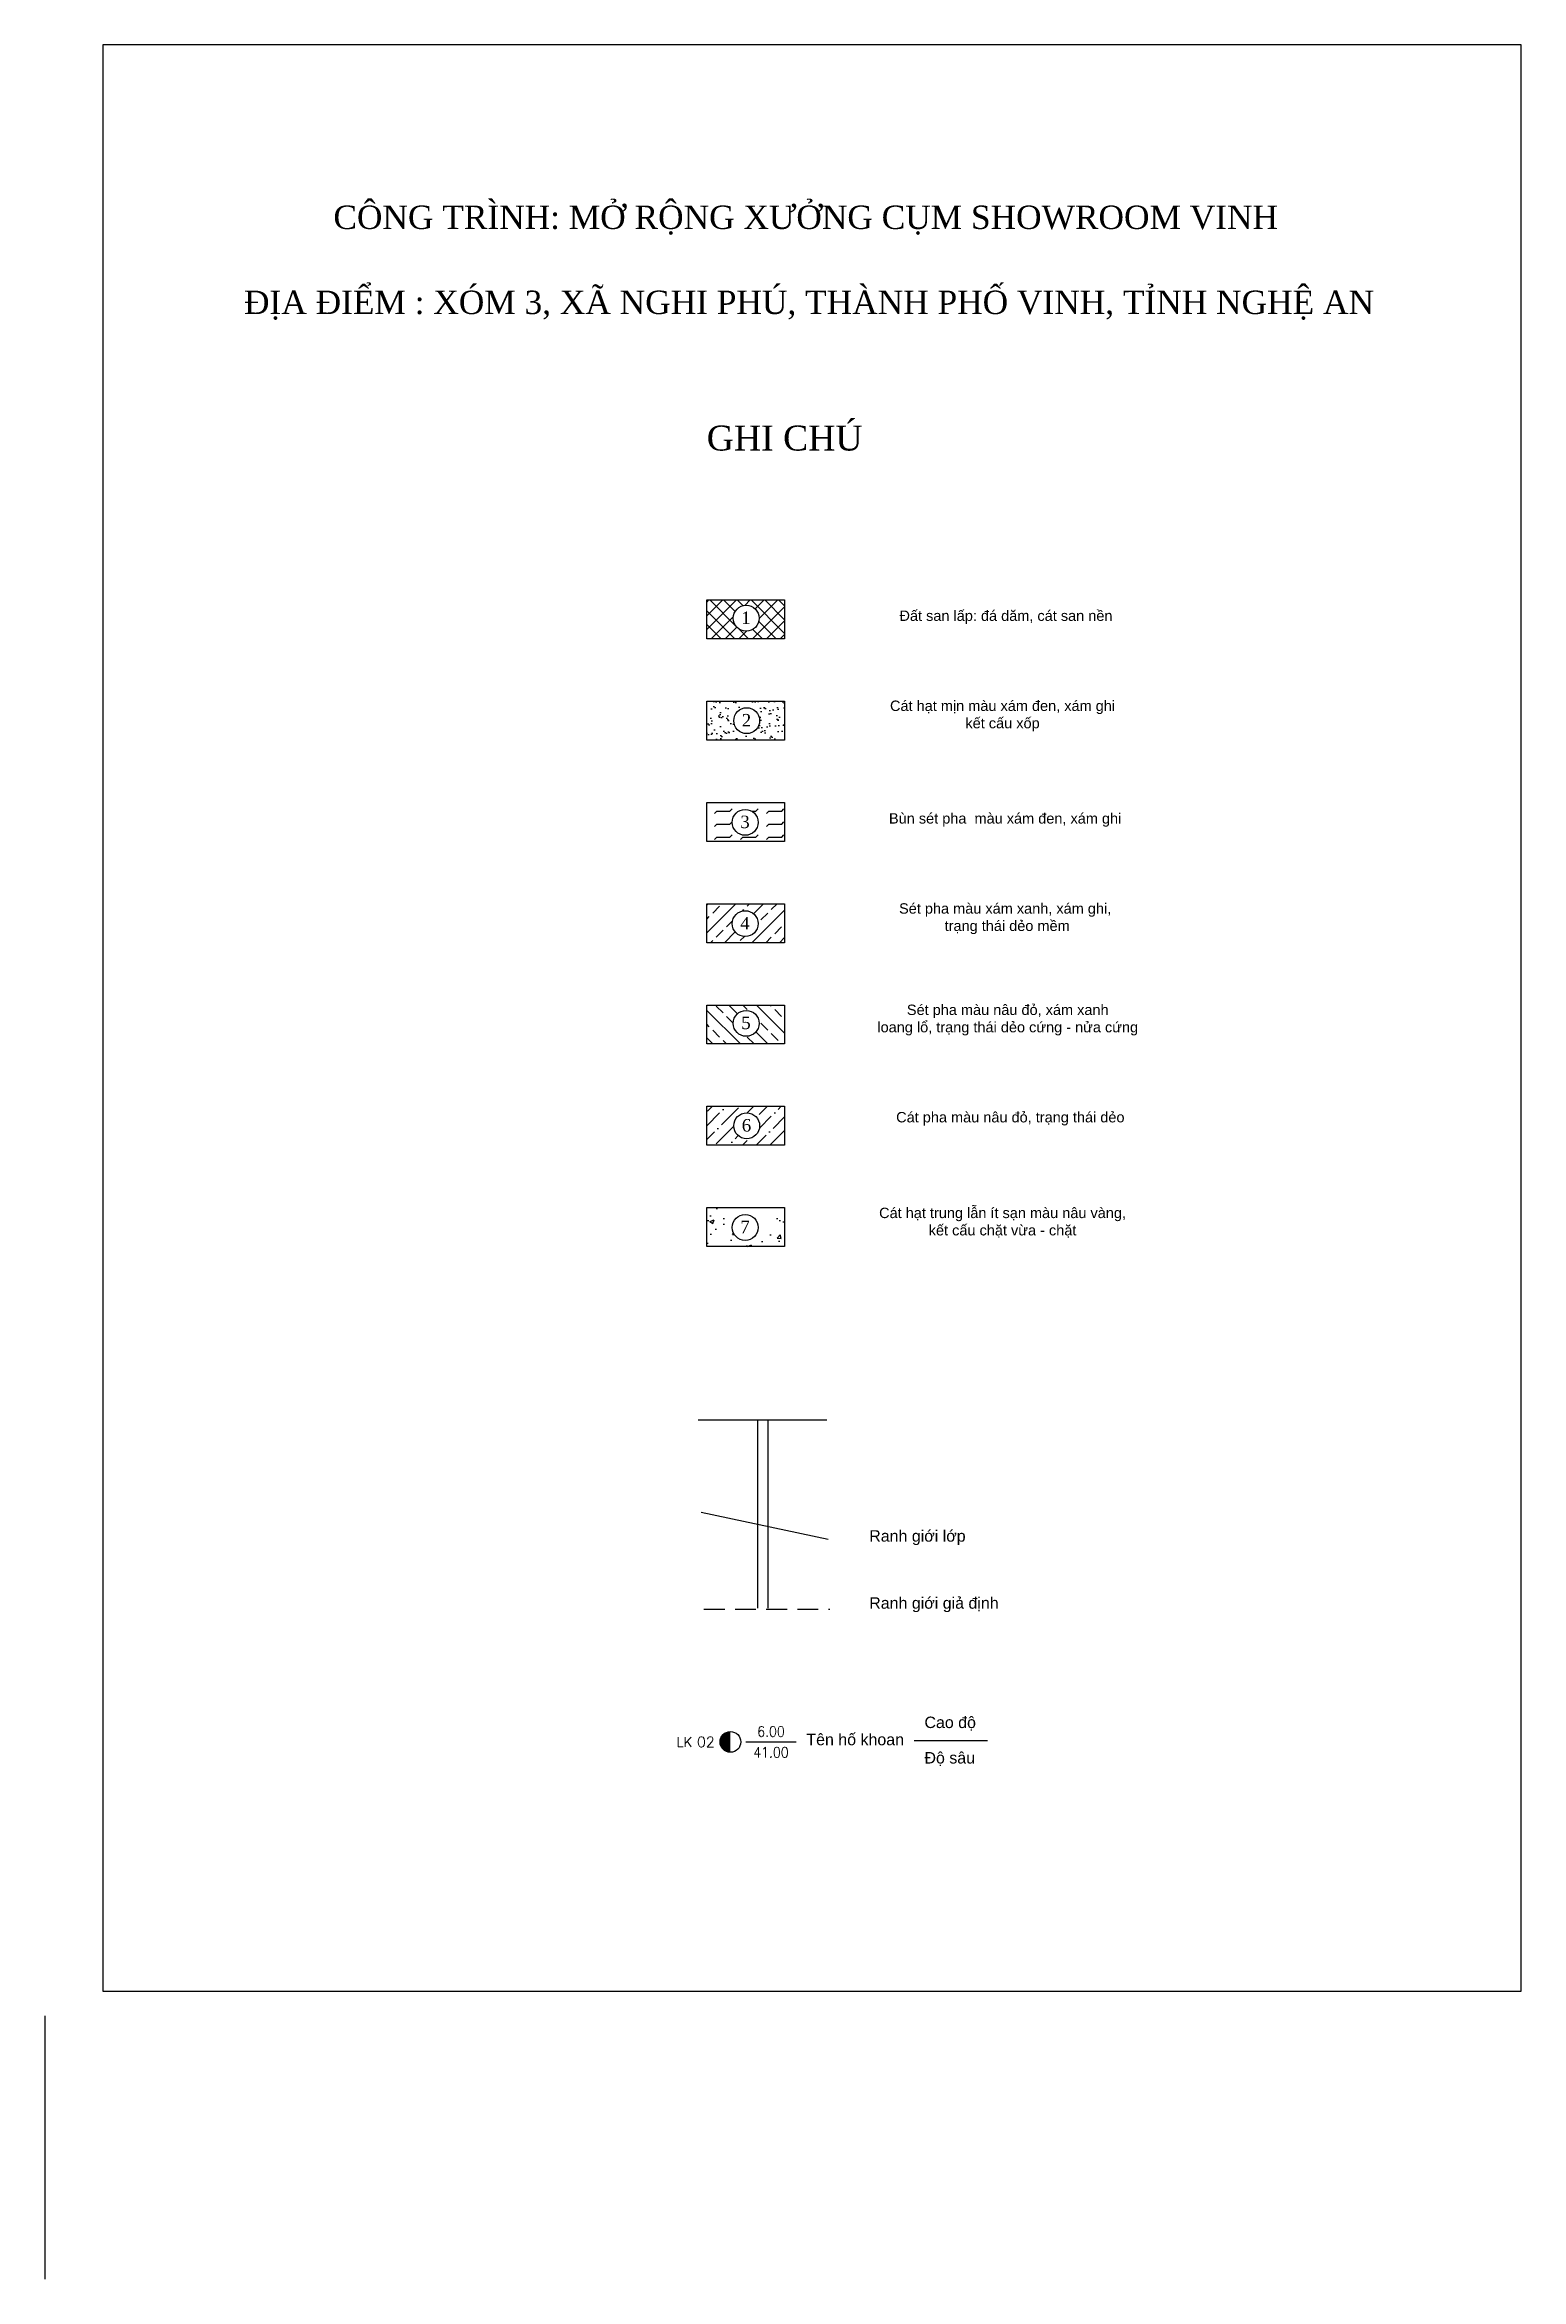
# Model space of a CAD drawing. Extents: x 66 to 2538, y 607 to 1038.
# Drawn here: x 65.7 to 349.9, y 607.5 to 1037.5 of the extents above; entities that cross this region are included whole.
import ezdxf
from ezdxf.enums import TextEntityAlignment as Align

# ---------------------------------------------------------------- set-up
doc = ezdxf.new("R2010")
doc.units = 0
doc.header["$LTSCALE"] = 8
doc.header["$MEASUREMENT"] = 0
doc.linetypes.add('DASHED', pattern=[0.75, 0.5, -0.25])
doc.layers.get('0').update_dxf_attribs({"linetype": 'CONTINUOUS'})
doc.layers.get('DEFPOINTS').update_dxf_attribs({"linetype": 'CONTINUOUS'})
for name, color, linetype in [('DUONG', 240, 'CONTINUOUS'), ('TEXT', 1, 'CONTINUOUS'), ('TEXTTENCOC', 5, 'CONTINUOUS')]:
    doc.layers.add(name, color=color, linetype=linetype)
doc.styles.add('ROMANS', font='romans.shx', dxfattribs={"width": 0.88, "height": 2})
doc.styles.get("Standard").update_dxf_attribs({"font": 'VNARIAL.ttf'})
doc.styles.add('TENCOC', font='vnromanc.shx')
doc.styles.add('VNARIAL', font='VNARIAL.ttf', dxfattribs={"height": 1.6})
doc.styles.add('VNTIMEH', font='VHTIME.ttf', dxfattribs={"height": 5})
doc.dimstyles.get("Standard").update_dxf_attribs({"dimtxt": 1.6, "dimasz": 0, "dimexe": 0.18, "dimexo": 0.0625, "dimgap": 0, "dimtad": 0, "dimtih": 1, "dimtoh": 1, "dimlfac": 0.1, "dimzin": 0, "dimdsep": 46, "dimtxsty": 'Standard', "dimblk1": 'NONE', "dimblk2": 'NONE', "dimsah": 1, "dimcen": 0, "dimse1": 1, "dimse2": 1, "dimsd1": 1, "dimsd2": 1, "dimclrd": 8, "dimclre": 8, "dimclrt": 6, "dimadec": 0, "dimazin": 0, "dimtfac": 1, "dimtdec": 4, "dimtofl": 0, "dimtmove": 0, "dimatfit": 3, "dimldrblk": 'NONE', "dimfxl": 1, "dimtolj": 1, "dimtzin": 0, "dimarcsym": 0})

msp = doc.modelspace()

# ---------------------------------------------------------------- texts
at = {"color": 2, "style": 'VNTIMEH'}
msp.add_text(' c«ng tr×nh: më réng x\xadëng côm showroom vinh', height=4.5, dxfattribs=at).set_placement((119.52, 1000.689), align=Align.BOTTOM_LEFT)
for s, height, p in [('§Þa ®iÓm : xãm 3, x· nghi phó, thµnh phè vinh, tØnh nghÖ an', 4.5, (212.761, 987.926)), ('ghi chó', 4.8, (208.077, 961.805)), ('1', 2.4, (200.63, 927.225)), ('2', 2.4, (200.726, 907.516)), ('3', 2.4, (200.439, 887.949)), ('4', 2.4, (200.439, 868.461)), ('5', 2.4, (200.63, 849.273)), ('6', 2.4, (200.726, 829.564)), ('7', 2.4, (200.439, 809.997))]:
    msp.add_text(s, height=height, dxfattribs=at).set_placement(p, align=Align.MIDDLE_CENTER)
at = {"layer": 'TEXT', "color": 1, "style": 'VNARIAL'}
for s, p in [('Ranh giíi líp', (224.352, 748.786)), ('Ranh giíi gi¶ ®Þnh', (224.352, 735.882)), ('Cao ®é', (234.98, 712.917)), ('Tªn hè khoan', (212.252, 709.612)), ('§é s©u', (234.98, 706.094))]:
    msp.add_text(s, height=2.2, dxfattribs=at).set_placement(p, align=Align.BOTTOM_LEFT)

# ---------------------------------------------------------------- blocks, each defined once
blk = doc.blocks.new('LK')
blk.add_hatch(color=1).paths.add_polyline_path([(0, 2, 0.414214), (-2, 0, 0.414214), (0, -2)])
at = {"color": 6}
blk.add_line((2.98, 0), (12.63, 0), dxfattribs=at)
blk.add_circle((0, 0), 2, dxfattribs=at)
at = {"color": 2, "style": 'TENCOC'}
blk.add_attdef('LK', text='', height=2, dxfattribs=at).set_placement((-6.45, 0), align=Align.MIDDLE_LEFT)
at = {"color": 6, "style": 'ROMANS', "width": 0.88}
for tag, p in [('CAODO', (7.81, 2)), ('DOSAU', (7.81, -2))]:
    blk.add_attdef(tag, text='', height=2, dxfattribs=at).set_placement(p, align=Align.MIDDLE_CENTER)
at = {"layer": 'TEXTTENCOC', "color": 2, "style": 'TENCOC'}
blk.add_text('LK', height=1.875, dxfattribs=at).set_placement((-7.33, 0), align=Align.MIDDLE_RIGHT)
blk = doc.blocks.new('*D125')
at = {"layer": 'DEFPOINTS', "color": 0}
for p in [(250.84, 944.82), (250.51, 909.82), (250.51, 909.82)]:
    blk.add_point(p, dxfattribs=at)
at = {"color": 6, "insert": (250.67, 927.32), "char_height": 2, "attachment_point": 5}
blk.add_mtext('\\A1;§Êt san lÊp: ®¸ d¨m, c¸t san nÒn', dxfattribs=at)
blk = doc.blocks.new('_NONE')
at = {"color": 0, "linetype": 'ByBlock'}
blk.add_circle((0, 0), 0.25, dxfattribs=at)
blk = doc.blocks.new('*D126')
at = {"layer": 'DEFPOINTS', "color": 0}
for p in [(250.01, 932.32), (250.01, 884.32), (250.01, 884.32)]:
    blk.add_point(p, dxfattribs=at)
at = {"color": 6, "insert": (250.01, 908.32), "char_height": 2, "attachment_point": 5}
blk.add_mtext('\\A1;C¸t h¹t mÞn mµu x¸m ®en, x¸m ghi\\PkÕt cÊu xèp', dxfattribs=at)
blk = doc.blocks.new('*D127')
at = {"layer": 'DEFPOINTS', "color": 0}
for p in [(250.51, 927.32), (250.51, 849.32), (250.51, 849.32)]:
    blk.add_point(p, dxfattribs=at)
at = {"color": 6, "insert": (250.51, 888.32), "char_height": 2, "attachment_point": 5}
blk.add_mtext('\\A1;Bïn sÐt pha  mµu x¸m ®en, x¸m ghi', dxfattribs=at)
blk = doc.blocks.new('*D128')
at = {"layer": 'DEFPOINTS', "color": 0}
for p in [(250.51, 900.32), (250.51, 838.32), (250.51, 838.32)]:
    blk.add_point(p, dxfattribs=at)
at = {"color": 6, "insert": (250.51, 869.32), "char_height": 2, "attachment_point": 5}
blk.add_mtext('\\A1;SÐt pha mµu x¸m xanh, x¸m ghi,\\P tr¹ng th¸i dÎo mÒm', dxfattribs=at)
blk = doc.blocks.new('*D130')
at = {"layer": 'DEFPOINTS', "color": 0}
for p in [(251.01, 862.32), (251.01, 837.31), (251.01, 837.31)]:
    blk.add_point(p, dxfattribs=at)
at = {"color": 6, "insert": (251.01, 849.82), "char_height": 2, "attachment_point": 5}
blk.add_mtext('\\A1;SÐt pha mµu n©u ®á, x¸m xanh \\Ploang læ, tr¹ng th¸i dÎo cøng - nöa cøng', dxfattribs=at)
blk = doc.blocks.new('*D131')
at = {"layer": 'DEFPOINTS', "color": 0}
for p in [(251.51, 849.32), (251.51, 812.32), (251.51, 812.32)]:
    blk.add_point(p, dxfattribs=at)
at = {"color": 6, "insert": (251.51, 830.82), "char_height": 2, "attachment_point": 5}
blk.add_mtext('\\A1;C¸t pha mµu n©u ®á, tr¹ng th¸i dÎo', dxfattribs=at)
blk = doc.blocks.new('*D132')
at = {"layer": 'DEFPOINTS', "color": 0}
for p in [(250.01, 829.82), (250.01, 791.82), (250.01, 791.82)]:
    blk.add_point(p, dxfattribs=at)
at = {"color": 6, "insert": (250.01, 810.82), "char_height": 2, "attachment_point": 5}
blk.add_mtext('\\A1;C¸t h¹t trung lÉn Ýt s¹n mµu n©u vµng,\\PkÕt cÊu chÆt võa - chÆt', dxfattribs=at)

# ---------------------------------------------------------------- dimensions: what is measured, and where the dimension line sits
at = {"color": 2}
for p1, p2, text, picture, middle in [((250.838, 944.823), (250.509, 909.823), '§Êt san lÊp: ®¸ d¨m, c¸t san nÒn', '*D125', (250.673, 927.323)), ((250.009, 932.323), (250.009, 884.323), 'C¸t h¹t mÞn mµu x¸m ®en, x¸m ghi\\PkÕt cÊu xèp', '*D126', (250.009, 908.323)), ((250.509, 927.323), (250.509, 849.323), 'Bïn sÐt pha  mµu x¸m ®en, x¸m ghi', '*D127', (250.509, 888.323)), ((250.509, 900.323), (250.509, 838.323), 'SÐt pha mµu x¸m xanh, x¸m ghi,\\P tr¹ng th¸i dÎo mÒm', '*D128', (250.509, 869.323)), ((251.009, 862.323), (251.008, 837.311), 'SÐt pha mµu n©u ®á, x¸m xanh \\Ploang læ, tr¹ng th¸i dÎo cøng - nöa cøng', '*D130', (251.009, 849.817)), ((251.509, 849.323), (251.509, 812.323), 'C¸t pha mµu n©u ®á, tr¹ng th¸i dÎo', '*D131', (251.509, 830.823)), ((250.009, 829.823), (250.009, 791.823), 'C¸t h¹t trung lÉn Ýt s¹n mµu n©u vµng,\\PkÕt cÊu chÆt võa - chÆt', '*D132', (250.009, 810.823))]:
    dim = msp.add_aligned_dim(p1=p1, p2=p2, distance=0, text=text, dimstyle='Standard', override={"dimtxt": 2}, dxfattribs=at)
    dim.commit()
    dim.dimension.update_dxf_attribs({"geometry": picture, "text_midpoint": middle})

# ---------------------------------------------------------------- hatches: boundary and pattern name
at = {"layer": 'DUONG'}
h = msp.add_hatch(dxfattribs=at)
h.set_pattern_fill('ANSI37', color=1, scale=15, style=0)
h.paths.add_polyline_path([(208.064, 930.652), (193.088, 930.652), (193.088, 923.164), (208.064, 923.164)])
h.paths.add_polyline_path([(198.181, 927.132, -1), (203.16, 927.132, -1)], flags=16)
h.paths.add_polyline_path([(199.146, 925.426), (202.115, 925.426), (202.115, 929.018), (199.146, 929.018)], flags=8)
h = msp.add_hatch(dxfattribs=at)
h.set_pattern_fill('AR-SAND', color=1, scale=1.2, style=0)
h.paths.add_polyline_path([(208.064, 911.164), (193.088, 911.164), (193.088, 903.676), (208.064, 903.676)])
h.paths.add_polyline_path([(198.277, 907.423, -1), (203.256, 907.423, -1)], flags=16)
h.paths.add_polyline_path([(199.241, 905.717), (202.211, 905.717), (202.211, 909.309), (199.241, 909.309)], flags=8)
h = msp.add_hatch(dxfattribs=at)
h.set_pattern_fill('FLEX', color=1, scale=10, style=0)
h.paths.add_polyline_path([(193.088, 891.676), (193.088, 884.188), (208.064, 884.188), (208.064, 891.676)])
h.paths.add_polyline_path([(202.97, 887.856, -1), (197.99, 887.856, -1)], flags=16)
h.paths.add_polyline_path([(198.944, 886.098), (201.934, 886.098), (201.934, 889.753), (198.944, 889.753)], flags=8)
h = msp.add_hatch(dxfattribs=at)
h.set_pattern_fill('ANSI33', color=1, scale=15, style=0)
h.paths.add_polyline_path([(193.088, 872.188), (193.088, 864.7), (208.064, 864.7), (208.064, 872.188)])
h.paths.add_polyline_path([(202.97, 868.368, -1), (197.99, 868.368, -1)], flags=16)
h.paths.add_polyline_path([(198.955, 866.662), (201.924, 866.662), (201.924, 870.254), (198.955, 870.254)], flags=8)
h = msp.add_hatch(dxfattribs=at)
h.set_pattern_fill('ANSI33', color=1, scale=15, angle=90, style=0)
h.paths.add_polyline_path([(208.064, 852.7), (193.088, 852.7), (193.088, 845.212), (208.064, 845.212)])
h.paths.add_polyline_path([(198.181, 849.18, -1), (203.16, 849.18, -1)], flags=16)
h.paths.add_polyline_path([(199.147, 847.434), (202.113, 847.434), (202.113, 851.016), (199.147, 851.016)], flags=8)
h = msp.add_hatch(dxfattribs=at)
h.set_pattern_fill('ANSI36', color=1, scale=15, style=0)
h.paths.add_polyline_path([(208.064, 833.212), (193.088, 833.212), (193.088, 825.724), (208.064, 825.724)])
h.paths.add_polyline_path([(198.277, 829.471, -1), (203.256, 829.471, -1)], flags=16)
h.paths.add_polyline_path([(199.231, 827.713), (202.221, 827.713), (202.221, 831.368), (199.231, 831.368)], flags=8)
h = msp.add_hatch(dxfattribs=at)
h.set_pattern_fill('AR-CONC', color=1, scale=1.2, style=0)
h.set_pattern_definition([(50, (0, 0), (8.60712, -0.753026), [0.9, -9.9]), (355, (0, 0), (-1.66502, 9.02631), [0.72, -7.92]), (100.4514, (0.717, -0.063), (6.94211, 8.273275), [0.76488, -8.413705]), (46.1842, (0, 2.4), (12.80689, -1.98623), [1.35, -14.85]), (96.6356, (1.067, 2.234), (11.21595, 11.68941), [1.14732, -12.62056]), (351.1842, (0, 2.4), (11.21594, 11.68942), [1.08, -11.88]), (21, (1.2, 1.8), (7.162885, -4.831427), [0.9, -9.9]), (326, (1.2, 1.8), (2.91978, 8.7018), [0.72, -7.92]), (71.4514, (1.797, 1.397), (10.08267, 3.87037), [0.76488, -8.413705]), (37.5, (0, 0), (0.145918, 3.994726), [0, -7.824, 0, -8.04, 0, -7.95]), (7.5, (0, 0), (3.156834, 4.73294), [0, -4.584, 0, -7.644, 0, -3.03]), (327.5, (-2.676, 0), (6.405869, -0.270658), [0, -3, 0, -9.36, 0, -12.42]), (317.5, (-3.876, 0), (6.998234, 1.20126), [0, -3.9, 0, -6.216, 0, -8.82])])
h.paths.add_polyline_path([(193.088, 813.724), (193.088, 806.236), (208.064, 806.236), (208.064, 813.724)])
h.paths.add_polyline_path([(202.97, 809.904, -1), (197.99, 809.904, -1)], flags=16)
h.paths.add_polyline_path([(198.955, 808.15), (201.924, 808.15), (201.924, 811.742), (198.955, 811.742)], flags=8)

# ---------------------------------------------------------------- linework, layer by layer
for p, q in [((191.442, 772.907), (216.21, 772.907)), ((202.826, 772.907), (202.826, 736.626)), ((204.826, 772.907), (204.826, 736.626)), ((191.983, 755.096), (216.476, 749.946))]:
    msp.add_line(p, q)
at = {"linetype": 'DASHED'}
msp.add_line((192.539, 736.443), (216.781, 736.443), dxfattribs=at)
at = {"color": 2}
msp.add_line((233.019, 711.18), (247.098, 711.18), dxfattribs=at)
at = {"color": 8}
msp.add_line((65.652, 658.189), (65.652, 607.5), dxfattribs=at)
at = {"color": 6}
msp.add_lwpolyline([(76.857, 1037.5), (76.857, 662.919), (349.857, 662.919), (349.857, 1037.5)], close=True, dxfattribs=at)
for points in [[(193.088, 923.164), (193.088, 930.652), (208.064, 930.652), (208.064, 923.164)], [(193.088, 903.676), (193.088, 911.164), (208.064, 911.164), (208.064, 903.676)], [(193.088, 884.188), (193.088, 891.676), (208.064, 891.676), (208.064, 884.188)], [(193.088, 864.7), (193.088, 872.188), (208.064, 872.188), (208.064, 864.7)], [(193.088, 845.212), (193.088, 852.7), (208.064, 852.7), (208.064, 845.212)], [(193.088, 806.236), (193.088, 813.724), (208.064, 813.724), (208.064, 806.236)]]:
    msp.add_lwpolyline(points, close=True)
at = {"color": 1}
for centre in [(200.671, 927.132), (200.767, 907.423), (200.48, 887.856), (200.48, 868.368), (200.671, 849.18), (200.767, 829.471), (200.48, 809.904)]:
    msp.add_circle(centre, 2.49, dxfattribs=at)
at = {"layer": 'DUONG', "color": 1}
msp.add_lwpolyline([(193.088, 825.724), (193.088, 833.212), (208.064, 833.212), (208.064, 825.724)], close=True, dxfattribs=at)

# ---------------------------------------------------------------- block references
at = {"color": 2}
msp.add_blockref('LK', (197.631, 710.905), dxfattribs=at).add_auto_attribs({'LK': '02', 'CAODO': '6.00', 'DOSAU': '41.00'})

msp.set_redraw_order([(e.dxf.handle, doc.entitydb.next_handle()) for e in msp.query("TEXT MTEXT ATTDEF DIMENSION ARC_DIMENSION")])  # texts and dimensions are drawn at this point

doc.saveas('drawing.dxf')
